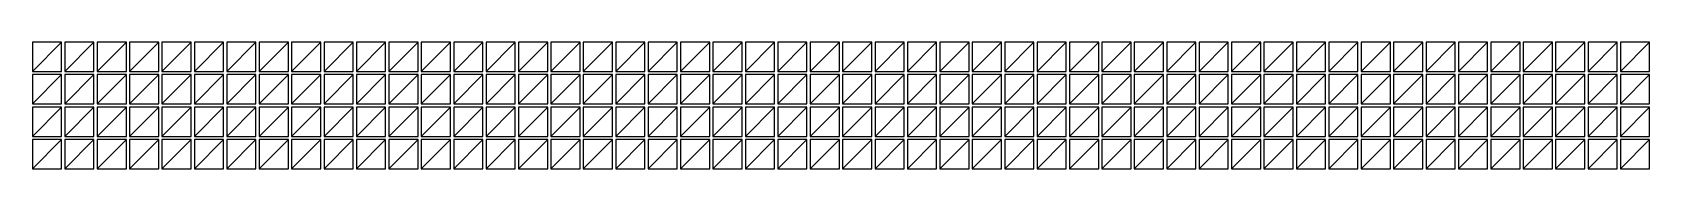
# Model space of a CAD drawing. Header units: metres. Extents: x -25 to 24.9, y 0 to 3.9.
import ezdxf

# ---------------------------------------------------------------- set-up
doc = ezdxf.new("R2010")
doc.units = ezdxf.units.M

msp = doc.modelspace()

# ---------------------------------------------------------------- meshes
at = {"layer": '1', "color": 174}
mesh = msp.add_polyface(dxfattribs=at)
corners = [(-25, 0), (-24.1, 0), (-24.1, 0.9), (-25, 0.9)]
mesh.append_faces([[corners[k] for k in face] for face in [(0, 1, 2), (0, 2, 3)]], dxfattribs={"color": 174})
at = {"layer": '1', "color": 172}
mesh = msp.add_polyface(dxfattribs=at)
corners = [(-24, 0), (-23.1, 0), (-23.1, 0.9), (-24, 0.9)]
mesh.append_faces([[corners[k] for k in face] for face in [(0, 1, 2), (0, 2, 3)]], dxfattribs={"color": 172})
mesh = msp.add_polyface(dxfattribs=at)
corners = [(-23, 0), (-22.1, 0), (-22.1, 0.9), (-23, 0.9)]
mesh.append_faces([[corners[k] for k in face] for face in [(0, 1, 2), (0, 2, 3)]], dxfattribs={"color": 172})
mesh = msp.add_polyface(dxfattribs=at)
corners = [(-22, 0), (-21.1, 0), (-21.1, 0.9), (-22, 0.9)]
mesh.append_faces([[corners[k] for k in face] for face in [(0, 1, 2), (0, 2, 3)]], dxfattribs={"color": 172})
at = {"layer": '1', "color": 5}
mesh = msp.add_polyface(dxfattribs=at)
corners = [(-21, 0), (-20.1, 0), (-20.1, 0.9), (-21, 0.9)]
mesh.append_faces([[corners[k] for k in face] for face in [(0, 1, 2), (0, 2, 3)]], dxfattribs={"color": 5})
mesh = msp.add_polyface(dxfattribs=at)
corners = [(-20, 0), (-19.1, 0), (-19.1, 0.9), (-20, 0.9)]
mesh.append_faces([[corners[k] for k in face] for face in [(0, 1, 2), (0, 2, 3)]], dxfattribs={"color": 5})
mesh = msp.add_polyface(dxfattribs=at)
corners = [(-19, 0), (-18.1, 0), (-18.1, 0.9), (-19, 0.9)]
mesh.append_faces([[corners[k] for k in face] for face in [(0, 1, 2), (0, 2, 3)]], dxfattribs={"color": 5})
mesh = msp.add_polyface(dxfattribs=at)
corners = [(-18, 0), (-17.1, 0), (-17.1, 0.9), (-18, 0.9)]
mesh.append_faces([[corners[k] for k in face] for face in [(0, 1, 2), (0, 2, 3)]], dxfattribs={"color": 5})
at = {"layer": '1', "color": 160}
mesh = msp.add_polyface(dxfattribs=at)
corners = [(-17, 0), (-16.1, 0), (-16.1, 0.9), (-17, 0.9)]
mesh.append_faces([[corners[k] for k in face] for face in [(0, 1, 2), (0, 2, 3)]], dxfattribs={"color": 160})
mesh = msp.add_polyface(dxfattribs=at)
corners = [(-16, 0), (-15.1, 0), (-15.1, 0.9), (-16, 0.9)]
mesh.append_faces([[corners[k] for k in face] for face in [(0, 1, 2), (0, 2, 3)]], dxfattribs={"color": 160})
mesh = msp.add_polyface(dxfattribs=at)
corners = [(-15, 0), (-14.1, 0), (-14.1, 0.9), (-15, 0.9)]
mesh.append_faces([[corners[k] for k in face] for face in [(0, 1, 2), (0, 2, 3)]], dxfattribs={"color": 160})
at = {"layer": '1', "color": 150}
mesh = msp.add_polyface(dxfattribs=at)
corners = [(-14, 0), (-13.1, 0), (-13.1, 0.9), (-14, 0.9)]
mesh.append_faces([[corners[k] for k in face] for face in [(0, 1, 2), (0, 2, 3)]], dxfattribs={"color": 150})
mesh = msp.add_polyface(dxfattribs=at)
corners = [(-13, 0), (-12.1, 0), (-12.1, 0.9), (-13, 0.9)]
mesh.append_faces([[corners[k] for k in face] for face in [(0, 1, 2), (0, 2, 3)]], dxfattribs={"color": 150})
mesh = msp.add_polyface(dxfattribs=at)
corners = [(-12, 0), (-11.1, 0), (-11.1, 0.9), (-12, 0.9)]
mesh.append_faces([[corners[k] for k in face] for face in [(0, 1, 2), (0, 2, 3)]], dxfattribs={"color": 150})
mesh = msp.add_polyface(dxfattribs=at)
corners = [(-11, 0), (-10.1, 0), (-10.1, 0.9), (-11, 0.9)]
mesh.append_faces([[corners[k] for k in face] for face in [(0, 1, 2), (0, 2, 3)]], dxfattribs={"color": 150})
at = {"layer": '1', "color": 140}
mesh = msp.add_polyface(dxfattribs=at)
corners = [(-10, 0), (-9.1, 0), (-9.1, 0.9), (-10, 0.9)]
mesh.append_faces([[corners[k] for k in face] for face in [(0, 1, 2), (0, 2, 3)]], dxfattribs={"color": 140})
mesh = msp.add_polyface(dxfattribs=at)
corners = [(-9, 0), (-8.1, 0), (-8.1, 0.9), (-9, 0.9)]
mesh.append_faces([[corners[k] for k in face] for face in [(0, 1, 2), (0, 2, 3)]], dxfattribs={"color": 140})
mesh = msp.add_polyface(dxfattribs=at)
corners = [(-8, 0), (-7.1, 0), (-7.1, 0.9), (-8, 0.9)]
mesh.append_faces([[corners[k] for k in face] for face in [(0, 1, 2), (0, 2, 3)]], dxfattribs={"color": 140})
at = {"layer": '1', "color": 4}
mesh = msp.add_polyface(dxfattribs=at)
corners = [(-7, 0), (-6.1, 0), (-6.1, 0.9), (-7, 0.9)]
mesh.append_faces([[corners[k] for k in face] for face in [(0, 1, 2), (0, 2, 3)]], dxfattribs={"color": 4})
mesh = msp.add_polyface(dxfattribs=at)
corners = [(-6, 0), (-5.1, 0), (-5.1, 0.9), (-6, 0.9)]
mesh.append_faces([[corners[k] for k in face] for face in [(0, 1, 2), (0, 2, 3)]], dxfattribs={"color": 4})
mesh = msp.add_polyface(dxfattribs=at)
corners = [(-5, 0), (-4.1, 0), (-4.1, 0.9), (-5, 0.9)]
mesh.append_faces([[corners[k] for k in face] for face in [(0, 1, 2), (0, 2, 3)]], dxfattribs={"color": 4})
at = {"layer": '1', "color": 120}
mesh = msp.add_polyface(dxfattribs=at)
corners = [(-4, 0), (-3.1, 0), (-3.1, 0.9), (-4, 0.9)]
mesh.append_faces([[corners[k] for k in face] for face in [(0, 1, 2), (0, 2, 3)]], dxfattribs={"color": 120})
mesh = msp.add_polyface(dxfattribs=at)
corners = [(-3, 0), (-2.1, 0), (-2.1, 0.9), (-3, 0.9)]
mesh.append_faces([[corners[k] for k in face] for face in [(0, 1, 2), (0, 2, 3)]], dxfattribs={"color": 120})
at = {"layer": '1', "color": 111}
mesh = msp.add_polyface(dxfattribs=at)
corners = [(-2, 0), (-1.1, 0), (-1.1, 0.9), (-2, 0.9)]
mesh.append_faces([[corners[k] for k in face] for face in [(0, 1, 2), (0, 2, 3)]], dxfattribs={"color": 111})
at = {"layer": '1', "color": 101}
mesh = msp.add_polyface(dxfattribs=at)
corners = [(-1, 0), (-0.1, 0), (-0.1, 0.9), (-1, 0.9)]
mesh.append_faces([[corners[k] for k in face] for face in [(0, 1, 2), (0, 2, 3)]], dxfattribs={"color": 101})
at = {"layer": '1', "color": 91}
mesh = msp.add_polyface(dxfattribs=at)
corners = [(0, 0), (0.9, 0), (0.9, 0.9), (0, 0.9)]
mesh.append_faces([[corners[k] for k in face] for face in [(0, 1, 2), (0, 2, 3)]], dxfattribs={"color": 91})
mesh = msp.add_polyface(dxfattribs=at)
corners = [(1, 0), (1.9, 0), (1.9, 0.9), (1, 0.9)]
mesh.append_faces([[corners[k] for k in face] for face in [(0, 1, 2), (0, 2, 3)]], dxfattribs={"color": 91})
at = {"layer": '1', "color": 81}
mesh = msp.add_polyface(dxfattribs=at)
corners = [(2, 0), (2.9, 0), (2.9, 0.9), (2, 0.9)]
mesh.append_faces([[corners[k] for k in face] for face in [(0, 1, 2), (0, 2, 3)]], dxfattribs={"color": 81})
at = {"layer": '1', "color": 71}
mesh = msp.add_polyface(dxfattribs=at)
corners = [(3, 0), (3.9, 0), (3.9, 0.9), (3, 0.9)]
mesh.append_faces([[corners[k] for k in face] for face in [(0, 1, 2), (0, 2, 3)]], dxfattribs={"color": 71})
at = {"layer": '1', "color": 60}
mesh = msp.add_polyface(dxfattribs=at)
corners = [(4, 0), (4.9, 0), (4.9, 0.9), (4, 0.9)]
mesh.append_faces([[corners[k] for k in face] for face in [(0, 1, 2), (0, 2, 3)]], dxfattribs={"color": 60})
mesh = msp.add_polyface(dxfattribs=at)
corners = [(5, 0), (5.9, 0), (5.9, 0.9), (5, 0.9)]
mesh.append_faces([[corners[k] for k in face] for face in [(0, 1, 2), (0, 2, 3)]], dxfattribs={"color": 60})
at = {"layer": '1', "color": 2}
mesh = msp.add_polyface(dxfattribs=at)
corners = [(6, 0), (6.9, 0), (6.9, 0.9), (6, 0.9)]
mesh.append_faces([[corners[k] for k in face] for face in [(0, 1, 2), (0, 2, 3)]], dxfattribs={"color": 2})
mesh = msp.add_polyface(dxfattribs=at)
corners = [(7, 0), (7.9, 0), (7.9, 0.9), (7, 0.9)]
mesh.append_faces([[corners[k] for k in face] for face in [(0, 1, 2), (0, 2, 3)]], dxfattribs={"color": 2})
mesh = msp.add_polyface(dxfattribs=at)
corners = [(8, 0), (8.9, 0), (8.9, 0.9), (8, 0.9)]
mesh.append_faces([[corners[k] for k in face] for face in [(0, 1, 2), (0, 2, 3)]], dxfattribs={"color": 2})
at = {"layer": '1', "color": 40}
mesh = msp.add_polyface(dxfattribs=at)
corners = [(9, 0), (9.9, 0), (9.9, 0.9), (9, 0.9)]
mesh.append_faces([[corners[k] for k in face] for face in [(0, 1, 2), (0, 2, 3)]], dxfattribs={"color": 40})
mesh = msp.add_polyface(dxfattribs=at)
corners = [(10, 0), (10.9, 0), (10.9, 0.9), (10, 0.9)]
mesh.append_faces([[corners[k] for k in face] for face in [(0, 1, 2), (0, 2, 3)]], dxfattribs={"color": 40})
mesh = msp.add_polyface(dxfattribs=at)
corners = [(11, 0), (11.9, 0), (11.9, 0.9), (11, 0.9)]
mesh.append_faces([[corners[k] for k in face] for face in [(0, 1, 2), (0, 2, 3)]], dxfattribs={"color": 40})
at = {"layer": '1', "color": 30}
mesh = msp.add_polyface(dxfattribs=at)
corners = [(12, 0), (12.9, 0), (12.9, 0.9), (12, 0.9)]
mesh.append_faces([[corners[k] for k in face] for face in [(0, 1, 2), (0, 2, 3)]], dxfattribs={"color": 30})
mesh = msp.add_polyface(dxfattribs=at)
corners = [(13, 0), (13.9, 0), (13.9, 0.9), (13, 0.9)]
mesh.append_faces([[corners[k] for k in face] for face in [(0, 1, 2), (0, 2, 3)]], dxfattribs={"color": 30})
mesh = msp.add_polyface(dxfattribs=at)
corners = [(14, 0), (14.9, 0), (14.9, 0.9), (14, 0.9)]
mesh.append_faces([[corners[k] for k in face] for face in [(0, 1, 2), (0, 2, 3)]], dxfattribs={"color": 30})
mesh = msp.add_polyface(dxfattribs=at)
corners = [(15, 0), (15.9, 0), (15.9, 0.9), (15, 0.9)]
mesh.append_faces([[corners[k] for k in face] for face in [(0, 1, 2), (0, 2, 3)]], dxfattribs={"color": 30})
at = {"layer": '1', "color": 20}
mesh = msp.add_polyface(dxfattribs=at)
corners = [(16, 0), (16.9, 0), (16.9, 0.9), (16, 0.9)]
mesh.append_faces([[corners[k] for k in face] for face in [(0, 1, 2), (0, 2, 3)]], dxfattribs={"color": 20})
mesh = msp.add_polyface(dxfattribs=at)
corners = [(17, 0), (17.9, 0), (17.9, 0.9), (17, 0.9)]
mesh.append_faces([[corners[k] for k in face] for face in [(0, 1, 2), (0, 2, 3)]], dxfattribs={"color": 20})
mesh = msp.add_polyface(dxfattribs=at)
corners = [(18, 0), (18.9, 0), (18.9, 0.9), (18, 0.9)]
mesh.append_faces([[corners[k] for k in face] for face in [(0, 1, 2), (0, 2, 3)]], dxfattribs={"color": 20})
at = {"layer": '1', "color": 1}
mesh = msp.add_polyface(dxfattribs=at)
corners = [(19, 0), (19.9, 0), (19.9, 0.9), (19, 0.9)]
mesh.append_faces([[corners[k] for k in face] for face in [(0, 1, 2), (0, 2, 3)]], dxfattribs={"color": 1})
mesh = msp.add_polyface(dxfattribs=at)
corners = [(20, 0), (20.9, 0), (20.9, 0.9), (20, 0.9)]
mesh.append_faces([[corners[k] for k in face] for face in [(0, 1, 2), (0, 2, 3)]], dxfattribs={"color": 1})
mesh = msp.add_polyface(dxfattribs=at)
corners = [(21, 0), (21.9, 0), (21.9, 0.9), (21, 0.9)]
mesh.append_faces([[corners[k] for k in face] for face in [(0, 1, 2), (0, 2, 3)]], dxfattribs={"color": 1})
mesh = msp.add_polyface(dxfattribs=at)
corners = [(22, 0), (22.9, 0), (22.9, 0.9), (22, 0.9)]
mesh.append_faces([[corners[k] for k in face] for face in [(0, 1, 2), (0, 2, 3)]], dxfattribs={"color": 1})
at = {"layer": '1', "color": 12}
mesh = msp.add_polyface(dxfattribs=at)
corners = [(23, 0), (23.9, 0), (23.9, 0.9), (23, 0.9)]
mesh.append_faces([[corners[k] for k in face] for face in [(0, 1, 2), (0, 2, 3)]], dxfattribs={"color": 12})
mesh = msp.add_polyface(dxfattribs=at)
corners = [(24, 0), (24.9, 0), (24.9, 0.9), (24, 0.9)]
mesh.append_faces([[corners[k] for k in face] for face in [(0, 1, 2), (0, 2, 3)]], dxfattribs={"color": 12})
at = {"layer": '2', "color": 18}
mesh = msp.add_polyface(dxfattribs=at)
corners = [(-25, 1), (-24.1, 1), (-24.1, 1.9), (-25, 1.9)]
mesh.append_faces([[corners[k] for k in face] for face in [(0, 1, 2), (0, 2, 3)]], dxfattribs={"color": 18})
mesh = msp.add_polyface(dxfattribs=at)
corners = [(-24, 1), (-23.1, 1), (-23.1, 1.9), (-24, 1.9)]
mesh.append_faces([[corners[k] for k in face] for face in [(0, 1, 2), (0, 2, 3)]], dxfattribs={"color": 18})
mesh = msp.add_polyface(dxfattribs=at)
corners = [(-23, 1), (-22.1, 1), (-22.1, 1.9), (-23, 1.9)]
mesh.append_faces([[corners[k] for k in face] for face in [(0, 1, 2), (0, 2, 3)]], dxfattribs={"color": 18})
mesh = msp.add_polyface(dxfattribs=at)
corners = [(-22, 1), (-21.1, 1), (-21.1, 1.9), (-22, 1.9)]
mesh.append_faces([[corners[k] for k in face] for face in [(0, 1, 2), (0, 2, 3)]], dxfattribs={"color": 18})
at = {"layer": '2', "color": 16}
mesh = msp.add_polyface(dxfattribs=at)
corners = [(-21, 1), (-20.1, 1), (-20.1, 1.9), (-21, 1.9)]
mesh.append_faces([[corners[k] for k in face] for face in [(0, 1, 2), (0, 2, 3)]], dxfattribs={"color": 16})
mesh = msp.add_polyface(dxfattribs=at)
corners = [(-20, 1), (-19.1, 1), (-19.1, 1.9), (-20, 1.9)]
mesh.append_faces([[corners[k] for k in face] for face in [(0, 1, 2), (0, 2, 3)]], dxfattribs={"color": 16})
mesh = msp.add_polyface(dxfattribs=at)
corners = [(-19, 1), (-18.1, 1), (-18.1, 1.9), (-19, 1.9)]
mesh.append_faces([[corners[k] for k in face] for face in [(0, 1, 2), (0, 2, 3)]], dxfattribs={"color": 16})
at = {"layer": '2', "color": 14}
mesh = msp.add_polyface(dxfattribs=at)
corners = [(-18, 1), (-17.1, 1), (-17.1, 1.9), (-18, 1.9)]
mesh.append_faces([[corners[k] for k in face] for face in [(0, 1, 2), (0, 2, 3)]], dxfattribs={"color": 14})
mesh = msp.add_polyface(dxfattribs=at)
corners = [(-17, 1), (-16.1, 1), (-16.1, 1.9), (-17, 1.9)]
mesh.append_faces([[corners[k] for k in face] for face in [(0, 1, 2), (0, 2, 3)]], dxfattribs={"color": 14})
mesh = msp.add_polyface(dxfattribs=at)
corners = [(-16, 1), (-15.1, 1), (-15.1, 1.9), (-16, 1.9)]
mesh.append_faces([[corners[k] for k in face] for face in [(0, 1, 2), (0, 2, 3)]], dxfattribs={"color": 14})
at = {"layer": '2', "color": 12}
mesh = msp.add_polyface(dxfattribs=at)
corners = [(-15, 1), (-14.1, 1), (-14.1, 1.9), (-15, 1.9)]
mesh.append_faces([[corners[k] for k in face] for face in [(0, 1, 2), (0, 2, 3)]], dxfattribs={"color": 12})
mesh = msp.add_polyface(dxfattribs=at)
corners = [(-14, 1), (-13.1, 1), (-13.1, 1.9), (-14, 1.9)]
mesh.append_faces([[corners[k] for k in face] for face in [(0, 1, 2), (0, 2, 3)]], dxfattribs={"color": 12})
mesh = msp.add_polyface(dxfattribs=at)
corners = [(-13, 1), (-12.1, 1), (-12.1, 1.9), (-13, 1.9)]
mesh.append_faces([[corners[k] for k in face] for face in [(0, 1, 2), (0, 2, 3)]], dxfattribs={"color": 12})
mesh = msp.add_polyface(dxfattribs=at)
corners = [(-12, 1), (-11.1, 1), (-11.1, 1.9), (-12, 1.9)]
mesh.append_faces([[corners[k] for k in face] for face in [(0, 1, 2), (0, 2, 3)]], dxfattribs={"color": 12})
at = {"layer": '2', "color": 1}
mesh = msp.add_polyface(dxfattribs=at)
corners = [(-11, 1), (-10.1, 1), (-10.1, 1.9), (-11, 1.9)]
mesh.append_faces([[corners[k] for k in face] for face in [(0, 1, 2), (0, 2, 3)]], dxfattribs={"color": 1})
mesh = msp.add_polyface(dxfattribs=at)
corners = [(-10, 1), (-9.1, 1), (-9.1, 1.9), (-10, 1.9)]
mesh.append_faces([[corners[k] for k in face] for face in [(0, 1, 2), (0, 2, 3)]], dxfattribs={"color": 1})
mesh = msp.add_polyface(dxfattribs=at)
corners = [(-9, 1), (-8.1, 1), (-8.1, 1.9), (-9, 1.9)]
mesh.append_faces([[corners[k] for k in face] for face in [(0, 1, 2), (0, 2, 3)]], dxfattribs={"color": 1})
mesh = msp.add_polyface(dxfattribs=at)
corners = [(-8, 1), (-7.1, 1), (-7.1, 1.9), (-8, 1.9)]
mesh.append_faces([[corners[k] for k in face] for face in [(0, 1, 2), (0, 2, 3)]], dxfattribs={"color": 1})
mesh = msp.add_polyface(dxfattribs=at)
corners = [(-7, 1), (-6.1, 1), (-6.1, 1.9), (-7, 1.9)]
mesh.append_faces([[corners[k] for k in face] for face in [(0, 1, 2), (0, 2, 3)]], dxfattribs={"color": 1})
mesh = msp.add_polyface(dxfattribs=at)
corners = [(-6, 1), (-5.1, 1), (-5.1, 1.9), (-6, 1.9)]
mesh.append_faces([[corners[k] for k in face] for face in [(0, 1, 2), (0, 2, 3)]], dxfattribs={"color": 1})
at = {"layer": '2', "color": 20}
mesh = msp.add_polyface(dxfattribs=at)
corners = [(-5, 1), (-4.1, 1), (-4.1, 1.9), (-5, 1.9)]
mesh.append_faces([[corners[k] for k in face] for face in [(0, 1, 2), (0, 2, 3)]], dxfattribs={"color": 20})
mesh = msp.add_polyface(dxfattribs=at)
corners = [(-4, 1), (-3.1, 1), (-3.1, 1.9), (-4, 1.9)]
mesh.append_faces([[corners[k] for k in face] for face in [(0, 1, 2), (0, 2, 3)]], dxfattribs={"color": 20})
mesh = msp.add_polyface(dxfattribs=at)
corners = [(-3, 1), (-2.1, 1), (-2.1, 1.9), (-3, 1.9)]
mesh.append_faces([[corners[k] for k in face] for face in [(0, 1, 2), (0, 2, 3)]], dxfattribs={"color": 20})
mesh = msp.add_polyface(dxfattribs=at)
corners = [(-2, 1), (-1.1, 1), (-1.1, 1.9), (-2, 1.9)]
mesh.append_faces([[corners[k] for k in face] for face in [(0, 1, 2), (0, 2, 3)]], dxfattribs={"color": 20})
at = {"layer": '2', "color": 30}
mesh = msp.add_polyface(dxfattribs=at)
corners = [(-1, 1), (-0.1, 1), (-0.1, 1.9), (-1, 1.9)]
mesh.append_faces([[corners[k] for k in face] for face in [(0, 1, 2), (0, 2, 3)]], dxfattribs={"color": 30})
mesh = msp.add_polyface(dxfattribs=at)
corners = [(0, 1), (0.9, 1), (0.9, 1.9), (0, 1.9)]
mesh.append_faces([[corners[k] for k in face] for face in [(0, 1, 2), (0, 2, 3)]], dxfattribs={"color": 30})
mesh = msp.add_polyface(dxfattribs=at)
corners = [(1, 1), (1.9, 1), (1.9, 1.9), (1, 1.9)]
mesh.append_faces([[corners[k] for k in face] for face in [(0, 1, 2), (0, 2, 3)]], dxfattribs={"color": 30})
mesh = msp.add_polyface(dxfattribs=at)
corners = [(2, 1), (2.9, 1), (2.9, 1.9), (2, 1.9)]
mesh.append_faces([[corners[k] for k in face] for face in [(0, 1, 2), (0, 2, 3)]], dxfattribs={"color": 30})
mesh = msp.add_polyface(dxfattribs=at)
corners = [(3, 1), (3.9, 1), (3.9, 1.9), (3, 1.9)]
mesh.append_faces([[corners[k] for k in face] for face in [(0, 1, 2), (0, 2, 3)]], dxfattribs={"color": 30})
at = {"layer": '2', "color": 40}
mesh = msp.add_polyface(dxfattribs=at)
corners = [(4, 1), (4.9, 1), (4.9, 1.9), (4, 1.9)]
mesh.append_faces([[corners[k] for k in face] for face in [(0, 1, 2), (0, 2, 3)]], dxfattribs={"color": 40})
mesh = msp.add_polyface(dxfattribs=at)
corners = [(5, 1), (5.9, 1), (5.9, 1.9), (5, 1.9)]
mesh.append_faces([[corners[k] for k in face] for face in [(0, 1, 2), (0, 2, 3)]], dxfattribs={"color": 40})
mesh = msp.add_polyface(dxfattribs=at)
corners = [(6, 1), (6.9, 1), (6.9, 1.9), (6, 1.9)]
mesh.append_faces([[corners[k] for k in face] for face in [(0, 1, 2), (0, 2, 3)]], dxfattribs={"color": 40})
mesh = msp.add_polyface(dxfattribs=at)
corners = [(7, 1), (7.9, 1), (7.9, 1.9), (7, 1.9)]
mesh.append_faces([[corners[k] for k in face] for face in [(0, 1, 2), (0, 2, 3)]], dxfattribs={"color": 40})
at = {"layer": '2', "color": 2}
mesh = msp.add_polyface(dxfattribs=at)
corners = [(8, 1), (8.9, 1), (8.9, 1.9), (8, 1.9)]
mesh.append_faces([[corners[k] for k in face] for face in [(0, 1, 2), (0, 2, 3)]], dxfattribs={"color": 2})
mesh = msp.add_polyface(dxfattribs=at)
corners = [(9, 1), (9.9, 1), (9.9, 1.9), (9, 1.9)]
mesh.append_faces([[corners[k] for k in face] for face in [(0, 1, 2), (0, 2, 3)]], dxfattribs={"color": 2})
mesh = msp.add_polyface(dxfattribs=at)
corners = [(10, 1), (10.9, 1), (10.9, 1.9), (10, 1.9)]
mesh.append_faces([[corners[k] for k in face] for face in [(0, 1, 2), (0, 2, 3)]], dxfattribs={"color": 2})
mesh = msp.add_polyface(dxfattribs=at)
corners = [(11, 1), (11.9, 1), (11.9, 1.9), (11, 1.9)]
mesh.append_faces([[corners[k] for k in face] for face in [(0, 1, 2), (0, 2, 3)]], dxfattribs={"color": 2})
mesh = msp.add_polyface(dxfattribs=at)
corners = [(12, 1), (12.9, 1), (12.9, 1.9), (12, 1.9)]
mesh.append_faces([[corners[k] for k in face] for face in [(0, 1, 2), (0, 2, 3)]], dxfattribs={"color": 2})
mesh = msp.add_polyface(dxfattribs=at)
corners = [(13, 1), (13.9, 1), (13.9, 1.9), (13, 1.9)]
mesh.append_faces([[corners[k] for k in face] for face in [(0, 1, 2), (0, 2, 3)]], dxfattribs={"color": 2})
at = {"layer": '2', "color": 51}
mesh = msp.add_polyface(dxfattribs=at)
corners = [(14, 1), (14.9, 1), (14.9, 1.9), (14, 1.9)]
mesh.append_faces([[corners[k] for k in face] for face in [(0, 1, 2), (0, 2, 3)]], dxfattribs={"color": 51})
mesh = msp.add_polyface(dxfattribs=at)
corners = [(15, 1), (15.9, 1), (15.9, 1.9), (15, 1.9)]
mesh.append_faces([[corners[k] for k in face] for face in [(0, 1, 2), (0, 2, 3)]], dxfattribs={"color": 51})
mesh = msp.add_polyface(dxfattribs=at)
corners = [(16, 1), (16.9, 1), (16.9, 1.9), (16, 1.9)]
mesh.append_faces([[corners[k] for k in face] for face in [(0, 1, 2), (0, 2, 3)]], dxfattribs={"color": 51})
mesh = msp.add_polyface(dxfattribs=at)
corners = [(17, 1), (17.9, 1), (17.9, 1.9), (17, 1.9)]
mesh.append_faces([[corners[k] for k in face] for face in [(0, 1, 2), (0, 2, 3)]], dxfattribs={"color": 51})
mesh = msp.add_polyface(dxfattribs=at)
corners = [(18, 1), (18.9, 1), (18.9, 1.9), (18, 1.9)]
mesh.append_faces([[corners[k] for k in face] for face in [(0, 1, 2), (0, 2, 3)]], dxfattribs={"color": 51})
mesh = msp.add_polyface(dxfattribs=at)
corners = [(19, 1), (19.9, 1), (19.9, 1.9), (19, 1.9)]
mesh.append_faces([[corners[k] for k in face] for face in [(0, 1, 2), (0, 2, 3)]], dxfattribs={"color": 51})
mesh = msp.add_polyface(dxfattribs=at)
corners = [(20, 1), (20.9, 1), (20.9, 1.9), (20, 1.9)]
mesh.append_faces([[corners[k] for k in face] for face in [(0, 1, 2), (0, 2, 3)]], dxfattribs={"color": 51})
at = {"layer": '2', "color": 254}
mesh = msp.add_polyface(dxfattribs=at)
corners = [(21, 1), (21.9, 1), (21.9, 1.9), (21, 1.9)]
mesh.append_faces([[corners[k] for k in face] for face in [(0, 1, 2), (0, 2, 3)]], dxfattribs={"color": 254})
at = {"layer": '2', "color": 7}
mesh = msp.add_polyface(dxfattribs=at)
corners = [(22, 1), (22.9, 1), (22.9, 1.9), (22, 1.9)]
mesh.append_faces([[corners[k] for k in face] for face in [(0, 1, 2), (0, 2, 3)]], dxfattribs={"color": 7})
mesh = msp.add_polyface(dxfattribs=at)
corners = [(23, 1), (23.9, 1), (23.9, 1.9), (23, 1.9)]
mesh.append_faces([[corners[k] for k in face] for face in [(0, 1, 2), (0, 2, 3)]], dxfattribs={"color": 7})
mesh = msp.add_polyface(dxfattribs=at)
corners = [(24, 1), (24.9, 1), (24.9, 1.9), (24, 1.9)]
mesh.append_faces([[corners[k] for k in face] for face in [(0, 1, 2), (0, 2, 3)]], dxfattribs={"color": 7})
at = {"layer": '3', "color": 1}
mesh = msp.add_polyface(dxfattribs=at)
corners = [(-25, 2), (-24.1, 2), (-24.1, 2.9), (-25, 2.9)]
mesh.append_faces([[corners[k] for k in face] for face in [(0, 1, 2), (0, 2, 3)]], dxfattribs={"color": 1})
mesh = msp.add_polyface(dxfattribs=at)
corners = [(-24, 2), (-23.1, 2), (-23.1, 2.9), (-24, 2.9)]
mesh.append_faces([[corners[k] for k in face] for face in [(0, 1, 2), (0, 2, 3)]], dxfattribs={"color": 1})
at = {"layer": '3', "color": 20}
mesh = msp.add_polyface(dxfattribs=at)
corners = [(-23, 2), (-22.1, 2), (-22.1, 2.9), (-23, 2.9)]
mesh.append_faces([[corners[k] for k in face] for face in [(0, 1, 2), (0, 2, 3)]], dxfattribs={"color": 20})
mesh = msp.add_polyface(dxfattribs=at)
corners = [(-22, 2), (-21.1, 2), (-21.1, 2.9), (-22, 2.9)]
mesh.append_faces([[corners[k] for k in face] for face in [(0, 1, 2), (0, 2, 3)]], dxfattribs={"color": 20})
at = {"layer": '3', "color": 30}
mesh = msp.add_polyface(dxfattribs=at)
corners = [(-21, 2), (-20.1, 2), (-20.1, 2.9), (-21, 2.9)]
mesh.append_faces([[corners[k] for k in face] for face in [(0, 1, 2), (0, 2, 3)]], dxfattribs={"color": 30})
mesh = msp.add_polyface(dxfattribs=at)
corners = [(-20, 2), (-19.1, 2), (-19.1, 2.9), (-20, 2.9)]
mesh.append_faces([[corners[k] for k in face] for face in [(0, 1, 2), (0, 2, 3)]], dxfattribs={"color": 30})
at = {"layer": '3', "color": 40}
mesh = msp.add_polyface(dxfattribs=at)
corners = [(-19, 2), (-18.1, 2), (-18.1, 2.9), (-19, 2.9)]
mesh.append_faces([[corners[k] for k in face] for face in [(0, 1, 2), (0, 2, 3)]], dxfattribs={"color": 40})
mesh = msp.add_polyface(dxfattribs=at)
corners = [(-18, 2), (-17.1, 2), (-17.1, 2.9), (-18, 2.9)]
mesh.append_faces([[corners[k] for k in face] for face in [(0, 1, 2), (0, 2, 3)]], dxfattribs={"color": 40})
at = {"layer": '3', "color": 2}
mesh = msp.add_polyface(dxfattribs=at)
corners = [(-17, 2), (-16.1, 2), (-16.1, 2.9), (-17, 2.9)]
mesh.append_faces([[corners[k] for k in face] for face in [(0, 1, 2), (0, 2, 3)]], dxfattribs={"color": 2})
mesh = msp.add_polyface(dxfattribs=at)
corners = [(-16, 2), (-15.1, 2), (-15.1, 2.9), (-16, 2.9)]
mesh.append_faces([[corners[k] for k in face] for face in [(0, 1, 2), (0, 2, 3)]], dxfattribs={"color": 2})
at = {"layer": '3', "color": 60}
mesh = msp.add_polyface(dxfattribs=at)
corners = [(-15, 2), (-14.1, 2), (-14.1, 2.9), (-15, 2.9)]
mesh.append_faces([[corners[k] for k in face] for face in [(0, 1, 2), (0, 2, 3)]], dxfattribs={"color": 60})
mesh = msp.add_polyface(dxfattribs=at)
corners = [(-14, 2), (-13.1, 2), (-13.1, 2.9), (-14, 2.9)]
mesh.append_faces([[corners[k] for k in face] for face in [(0, 1, 2), (0, 2, 3)]], dxfattribs={"color": 60})
at = {"layer": '3', "color": 70}
mesh = msp.add_polyface(dxfattribs=at)
corners = [(-13, 2), (-12.1, 2), (-12.1, 2.9), (-13, 2.9)]
mesh.append_faces([[corners[k] for k in face] for face in [(0, 1, 2), (0, 2, 3)]], dxfattribs={"color": 70})
mesh = msp.add_polyface(dxfattribs=at)
corners = [(-12, 2), (-11.1, 2), (-11.1, 2.9), (-12, 2.9)]
mesh.append_faces([[corners[k] for k in face] for face in [(0, 1, 2), (0, 2, 3)]], dxfattribs={"color": 70})
at = {"layer": '3', "color": 80}
mesh = msp.add_polyface(dxfattribs=at)
corners = [(-11, 2), (-10.1, 2), (-10.1, 2.9), (-11, 2.9)]
mesh.append_faces([[corners[k] for k in face] for face in [(0, 1, 2), (0, 2, 3)]], dxfattribs={"color": 80})
mesh = msp.add_polyface(dxfattribs=at)
corners = [(-10, 2), (-9.1, 2), (-9.1, 2.9), (-10, 2.9)]
mesh.append_faces([[corners[k] for k in face] for face in [(0, 1, 2), (0, 2, 3)]], dxfattribs={"color": 80})
at = {"layer": '3', "color": 3}
mesh = msp.add_polyface(dxfattribs=at)
corners = [(-9, 2), (-8.1, 2), (-8.1, 2.9), (-9, 2.9)]
mesh.append_faces([[corners[k] for k in face] for face in [(0, 1, 2), (0, 2, 3)]], dxfattribs={"color": 3})
mesh = msp.add_polyface(dxfattribs=at)
corners = [(-8, 2), (-7.1, 2), (-7.1, 2.9), (-8, 2.9)]
mesh.append_faces([[corners[k] for k in face] for face in [(0, 1, 2), (0, 2, 3)]], dxfattribs={"color": 3})
at = {"layer": '3', "color": 100}
mesh = msp.add_polyface(dxfattribs=at)
corners = [(-7, 2), (-6.1, 2), (-6.1, 2.9), (-7, 2.9)]
mesh.append_faces([[corners[k] for k in face] for face in [(0, 1, 2), (0, 2, 3)]], dxfattribs={"color": 100})
mesh = msp.add_polyface(dxfattribs=at)
corners = [(-6, 2), (-5.1, 2), (-5.1, 2.9), (-6, 2.9)]
mesh.append_faces([[corners[k] for k in face] for face in [(0, 1, 2), (0, 2, 3)]], dxfattribs={"color": 100})
at = {"layer": '3', "color": 110}
mesh = msp.add_polyface(dxfattribs=at)
corners = [(-5, 2), (-4.1, 2), (-4.1, 2.9), (-5, 2.9)]
mesh.append_faces([[corners[k] for k in face] for face in [(0, 1, 2), (0, 2, 3)]], dxfattribs={"color": 110})
mesh = msp.add_polyface(dxfattribs=at)
corners = [(-4, 2), (-3.1, 2), (-3.1, 2.9), (-4, 2.9)]
mesh.append_faces([[corners[k] for k in face] for face in [(0, 1, 2), (0, 2, 3)]], dxfattribs={"color": 110})
at = {"layer": '3', "color": 120}
mesh = msp.add_polyface(dxfattribs=at)
corners = [(-3, 2), (-2.1, 2), (-2.1, 2.9), (-3, 2.9)]
mesh.append_faces([[corners[k] for k in face] for face in [(0, 1, 2), (0, 2, 3)]], dxfattribs={"color": 120})
mesh = msp.add_polyface(dxfattribs=at)
corners = [(-2, 2), (-1.1, 2), (-1.1, 2.9), (-2, 2.9)]
mesh.append_faces([[corners[k] for k in face] for face in [(0, 1, 2), (0, 2, 3)]], dxfattribs={"color": 120})
at = {"layer": '3', "color": 4}
mesh = msp.add_polyface(dxfattribs=at)
corners = [(-1, 2), (-0.1, 2), (-0.1, 2.9), (-1, 2.9)]
mesh.append_faces([[corners[k] for k in face] for face in [(0, 1, 2), (0, 2, 3)]], dxfattribs={"color": 4})
mesh = msp.add_polyface(dxfattribs=at)
corners = [(0, 2), (0.9, 2), (0.9, 2.9), (0, 2.9)]
mesh.append_faces([[corners[k] for k in face] for face in [(0, 1, 2), (0, 2, 3)]], dxfattribs={"color": 4})
mesh = msp.add_polyface(dxfattribs=at)
corners = [(1, 2), (1.9, 2), (1.9, 2.9), (1, 2.9)]
mesh.append_faces([[corners[k] for k in face] for face in [(0, 1, 2), (0, 2, 3)]], dxfattribs={"color": 4})
at = {"layer": '3', "color": 140}
mesh = msp.add_polyface(dxfattribs=at)
corners = [(2, 2), (2.9, 2), (2.9, 2.9), (2, 2.9)]
mesh.append_faces([[corners[k] for k in face] for face in [(0, 1, 2), (0, 2, 3)]], dxfattribs={"color": 140})
mesh = msp.add_polyface(dxfattribs=at)
corners = [(3, 2), (3.9, 2), (3.9, 2.9), (3, 2.9)]
mesh.append_faces([[corners[k] for k in face] for face in [(0, 1, 2), (0, 2, 3)]], dxfattribs={"color": 140})
at = {"layer": '3', "color": 150}
mesh = msp.add_polyface(dxfattribs=at)
corners = [(4, 2), (4.9, 2), (4.9, 2.9), (4, 2.9)]
mesh.append_faces([[corners[k] for k in face] for face in [(0, 1, 2), (0, 2, 3)]], dxfattribs={"color": 150})
mesh = msp.add_polyface(dxfattribs=at)
corners = [(5, 2), (5.9, 2), (5.9, 2.9), (5, 2.9)]
mesh.append_faces([[corners[k] for k in face] for face in [(0, 1, 2), (0, 2, 3)]], dxfattribs={"color": 150})
at = {"layer": '3', "color": 160}
mesh = msp.add_polyface(dxfattribs=at)
corners = [(6, 2), (6.9, 2), (6.9, 2.9), (6, 2.9)]
mesh.append_faces([[corners[k] for k in face] for face in [(0, 1, 2), (0, 2, 3)]], dxfattribs={"color": 160})
mesh = msp.add_polyface(dxfattribs=at)
corners = [(7, 2), (7.9, 2), (7.9, 2.9), (7, 2.9)]
mesh.append_faces([[corners[k] for k in face] for face in [(0, 1, 2), (0, 2, 3)]], dxfattribs={"color": 160})
at = {"layer": '3', "color": 5}
mesh = msp.add_polyface(dxfattribs=at)
corners = [(8, 2), (8.9, 2), (8.9, 2.9), (8, 2.9)]
mesh.append_faces([[corners[k] for k in face] for face in [(0, 1, 2), (0, 2, 3)]], dxfattribs={"color": 5})
mesh = msp.add_polyface(dxfattribs=at)
corners = [(9, 2), (9.9, 2), (9.9, 2.9), (9, 2.9)]
mesh.append_faces([[corners[k] for k in face] for face in [(0, 1, 2), (0, 2, 3)]], dxfattribs={"color": 5})
at = {"layer": '3', "color": 180}
mesh = msp.add_polyface(dxfattribs=at)
corners = [(10, 2), (10.9, 2), (10.9, 2.9), (10, 2.9)]
mesh.append_faces([[corners[k] for k in face] for face in [(0, 1, 2), (0, 2, 3)]], dxfattribs={"color": 180})
mesh = msp.add_polyface(dxfattribs=at)
corners = [(11, 2), (11.9, 2), (11.9, 2.9), (11, 2.9)]
mesh.append_faces([[corners[k] for k in face] for face in [(0, 1, 2), (0, 2, 3)]], dxfattribs={"color": 180})
at = {"layer": '3', "color": 190}
mesh = msp.add_polyface(dxfattribs=at)
corners = [(12, 2), (12.9, 2), (12.9, 2.9), (12, 2.9)]
mesh.append_faces([[corners[k] for k in face] for face in [(0, 1, 2), (0, 2, 3)]], dxfattribs={"color": 190})
mesh = msp.add_polyface(dxfattribs=at)
corners = [(13, 2), (13.9, 2), (13.9, 2.9), (13, 2.9)]
mesh.append_faces([[corners[k] for k in face] for face in [(0, 1, 2), (0, 2, 3)]], dxfattribs={"color": 190})
at = {"layer": '3', "color": 200}
mesh = msp.add_polyface(dxfattribs=at)
corners = [(14, 2), (14.9, 2), (14.9, 2.9), (14, 2.9)]
mesh.append_faces([[corners[k] for k in face] for face in [(0, 1, 2), (0, 2, 3)]], dxfattribs={"color": 200})
mesh = msp.add_polyface(dxfattribs=at)
corners = [(15, 2), (15.9, 2), (15.9, 2.9), (15, 2.9)]
mesh.append_faces([[corners[k] for k in face] for face in [(0, 1, 2), (0, 2, 3)]], dxfattribs={"color": 200})
at = {"layer": '3', "color": 6}
mesh = msp.add_polyface(dxfattribs=at)
corners = [(16, 2), (16.9, 2), (16.9, 2.9), (16, 2.9)]
mesh.append_faces([[corners[k] for k in face] for face in [(0, 1, 2), (0, 2, 3)]], dxfattribs={"color": 6})
mesh = msp.add_polyface(dxfattribs=at)
corners = [(17, 2), (17.9, 2), (17.9, 2.9), (17, 2.9)]
mesh.append_faces([[corners[k] for k in face] for face in [(0, 1, 2), (0, 2, 3)]], dxfattribs={"color": 6})
at = {"layer": '3', "color": 220}
mesh = msp.add_polyface(dxfattribs=at)
corners = [(18, 2), (18.9, 2), (18.9, 2.9), (18, 2.9)]
mesh.append_faces([[corners[k] for k in face] for face in [(0, 1, 2), (0, 2, 3)]], dxfattribs={"color": 220})
mesh = msp.add_polyface(dxfattribs=at)
corners = [(19, 2), (19.9, 2), (19.9, 2.9), (19, 2.9)]
mesh.append_faces([[corners[k] for k in face] for face in [(0, 1, 2), (0, 2, 3)]], dxfattribs={"color": 220})
at = {"layer": '3', "color": 230}
mesh = msp.add_polyface(dxfattribs=at)
corners = [(20, 2), (20.9, 2), (20.9, 2.9), (20, 2.9)]
mesh.append_faces([[corners[k] for k in face] for face in [(0, 1, 2), (0, 2, 3)]], dxfattribs={"color": 230})
mesh = msp.add_polyface(dxfattribs=at)
corners = [(21, 2), (21.9, 2), (21.9, 2.9), (21, 2.9)]
mesh.append_faces([[corners[k] for k in face] for face in [(0, 1, 2), (0, 2, 3)]], dxfattribs={"color": 230})
at = {"layer": '3', "color": 240}
mesh = msp.add_polyface(dxfattribs=at)
corners = [(22, 2), (22.9, 2), (22.9, 2.9), (22, 2.9)]
mesh.append_faces([[corners[k] for k in face] for face in [(0, 1, 2), (0, 2, 3)]], dxfattribs={"color": 240})
mesh = msp.add_polyface(dxfattribs=at)
corners = [(23, 2), (23.9, 2), (23.9, 2.9), (23, 2.9)]
mesh.append_faces([[corners[k] for k in face] for face in [(0, 1, 2), (0, 2, 3)]], dxfattribs={"color": 240})
at = {"layer": '3', "color": 1}
mesh = msp.add_polyface(dxfattribs=at)
corners = [(24, 2), (24.9, 2), (24.9, 2.9), (24, 2.9)]
mesh.append_faces([[corners[k] for k in face] for face in [(0, 1, 2), (0, 2, 3)]], dxfattribs={"color": 1})
at = {"layer": '4', "color": 18}
mesh = msp.add_polyface(dxfattribs=at)
corners = [(-25, 3), (-24.1, 3), (-24.1, 3.9), (-25, 3.9)]
mesh.append_faces([[corners[k] for k in face] for face in [(0, 1, 2), (0, 2, 3)]], dxfattribs={"color": 18})
mesh = msp.add_polyface(dxfattribs=at)
corners = [(-24, 3), (-23.1, 3), (-23.1, 3.9), (-24, 3.9)]
mesh.append_faces([[corners[k] for k in face] for face in [(0, 1, 2), (0, 2, 3)]], dxfattribs={"color": 18})
at = {"layer": '4', "color": 28}
mesh = msp.add_polyface(dxfattribs=at)
corners = [(-23, 3), (-22.1, 3), (-22.1, 3.9), (-23, 3.9)]
mesh.append_faces([[corners[k] for k in face] for face in [(0, 1, 2), (0, 2, 3)]], dxfattribs={"color": 28})
mesh = msp.add_polyface(dxfattribs=at)
corners = [(-22, 3), (-21.1, 3), (-21.1, 3.9), (-22, 3.9)]
mesh.append_faces([[corners[k] for k in face] for face in [(0, 1, 2), (0, 2, 3)]], dxfattribs={"color": 28})
at = {"layer": '4', "color": 19}
mesh = msp.add_polyface(dxfattribs=at)
corners = [(-21, 3), (-20.1, 3), (-20.1, 3.9), (-21, 3.9)]
mesh.append_faces([[corners[k] for k in face] for face in [(0, 1, 2), (0, 2, 3)]], dxfattribs={"color": 19})
mesh = msp.add_polyface(dxfattribs=at)
corners = [(-20, 3), (-19.1, 3), (-19.1, 3.9), (-20, 3.9)]
mesh.append_faces([[corners[k] for k in face] for face in [(0, 1, 2), (0, 2, 3)]], dxfattribs={"color": 19})
at = {"layer": '4', "color": 29}
mesh = msp.add_polyface(dxfattribs=at)
corners = [(-19, 3), (-18.1, 3), (-18.1, 3.9), (-19, 3.9)]
mesh.append_faces([[corners[k] for k in face] for face in [(0, 1, 2), (0, 2, 3)]], dxfattribs={"color": 29})
at = {"layer": '4', "color": 39}
mesh = msp.add_polyface(dxfattribs=at)
corners = [(-18, 3), (-17.1, 3), (-17.1, 3.9), (-18, 3.9)]
mesh.append_faces([[corners[k] for k in face] for face in [(0, 1, 2), (0, 2, 3)]], dxfattribs={"color": 39})
at = {"layer": '4', "color": 49}
mesh = msp.add_polyface(dxfattribs=at)
corners = [(-17, 3), (-16.1, 3), (-16.1, 3.9), (-17, 3.9)]
mesh.append_faces([[corners[k] for k in face] for face in [(0, 1, 2), (0, 2, 3)]], dxfattribs={"color": 49})
at = {"layer": '4', "color": 59}
mesh = msp.add_polyface(dxfattribs=at)
corners = [(-16, 3), (-15.1, 3), (-15.1, 3.9), (-16, 3.9)]
mesh.append_faces([[corners[k] for k in face] for face in [(0, 1, 2), (0, 2, 3)]], dxfattribs={"color": 59})
at = {"layer": '4', "color": 17}
mesh = msp.add_polyface(dxfattribs=at)
corners = [(-15, 3), (-14.1, 3), (-14.1, 3.9), (-15, 3.9)]
mesh.append_faces([[corners[k] for k in face] for face in [(0, 1, 2), (0, 2, 3)]], dxfattribs={"color": 17})
at = {"layer": '4', "color": 27}
mesh = msp.add_polyface(dxfattribs=at)
corners = [(-14, 3), (-13.1, 3), (-13.1, 3.9), (-14, 3.9)]
mesh.append_faces([[corners[k] for k in face] for face in [(0, 1, 2), (0, 2, 3)]], dxfattribs={"color": 27})
mesh = msp.add_polyface(dxfattribs=at)
corners = [(-13, 3), (-12.1, 3), (-12.1, 3.9), (-13, 3.9)]
mesh.append_faces([[corners[k] for k in face] for face in [(0, 1, 2), (0, 2, 3)]], dxfattribs={"color": 27})
at = {"layer": '4', "color": 37}
mesh = msp.add_polyface(dxfattribs=at)
corners = [(-12, 3), (-11.1, 3), (-11.1, 3.9), (-12, 3.9)]
mesh.append_faces([[corners[k] for k in face] for face in [(0, 1, 2), (0, 2, 3)]], dxfattribs={"color": 37})
mesh = msp.add_polyface(dxfattribs=at)
corners = [(-11, 3), (-10.1, 3), (-10.1, 3.9), (-11, 3.9)]
mesh.append_faces([[corners[k] for k in face] for face in [(0, 1, 2), (0, 2, 3)]], dxfattribs={"color": 37})
mesh = msp.add_polyface(dxfattribs=at)
corners = [(-10, 3), (-9.1, 3), (-9.1, 3.9), (-10, 3.9)]
mesh.append_faces([[corners[k] for k in face] for face in [(0, 1, 2), (0, 2, 3)]], dxfattribs={"color": 37})
at = {"layer": '4', "color": 47}
mesh = msp.add_polyface(dxfattribs=at)
corners = [(-9, 3), (-8.1, 3), (-8.1, 3.9), (-9, 3.9)]
mesh.append_faces([[corners[k] for k in face] for face in [(0, 1, 2), (0, 2, 3)]], dxfattribs={"color": 47})
at = {"layer": '4', "color": 15}
mesh = msp.add_polyface(dxfattribs=at)
corners = [(-8, 3), (-7.1, 3), (-7.1, 3.9), (-8, 3.9)]
mesh.append_faces([[corners[k] for k in face] for face in [(0, 1, 2), (0, 2, 3)]], dxfattribs={"color": 15})
at = {"layer": '4', "color": 25}
mesh = msp.add_polyface(dxfattribs=at)
corners = [(-7, 3), (-6.1, 3), (-6.1, 3.9), (-7, 3.9)]
mesh.append_faces([[corners[k] for k in face] for face in [(0, 1, 2), (0, 2, 3)]], dxfattribs={"color": 25})
mesh = msp.add_polyface(dxfattribs=at)
corners = [(-6, 3), (-5.1, 3), (-5.1, 3.9), (-6, 3.9)]
mesh.append_faces([[corners[k] for k in face] for face in [(0, 1, 2), (0, 2, 3)]], dxfattribs={"color": 25})
mesh = msp.add_polyface(dxfattribs=at)
corners = [(-5, 3), (-4.1, 3), (-4.1, 3.9), (-5, 3.9)]
mesh.append_faces([[corners[k] for k in face] for face in [(0, 1, 2), (0, 2, 3)]], dxfattribs={"color": 25})
mesh = msp.add_polyface(dxfattribs=at)
corners = [(-4, 3), (-3.1, 3), (-3.1, 3.9), (-4, 3.9)]
mesh.append_faces([[corners[k] for k in face] for face in [(0, 1, 2), (0, 2, 3)]], dxfattribs={"color": 25})
at = {"layer": '4', "color": 35}
mesh = msp.add_polyface(dxfattribs=at)
corners = [(-3, 3), (-2.1, 3), (-2.1, 3.9), (-3, 3.9)]
mesh.append_faces([[corners[k] for k in face] for face in [(0, 1, 2), (0, 2, 3)]], dxfattribs={"color": 35})
mesh = msp.add_polyface(dxfattribs=at)
corners = [(-2, 3), (-1.1, 3), (-1.1, 3.9), (-2, 3.9)]
mesh.append_faces([[corners[k] for k in face] for face in [(0, 1, 2), (0, 2, 3)]], dxfattribs={"color": 35})
at = {"layer": '4', "color": 23}
mesh = msp.add_polyface(dxfattribs=at)
corners = [(-1, 3), (-0.1, 3), (-0.1, 3.9), (-1, 3.9)]
mesh.append_faces([[corners[k] for k in face] for face in [(0, 1, 2), (0, 2, 3)]], dxfattribs={"color": 23})
mesh = msp.add_polyface(dxfattribs=at)
corners = [(0, 3), (0.9, 3), (0.9, 3.9), (0, 3.9)]
mesh.append_faces([[corners[k] for k in face] for face in [(0, 1, 2), (0, 2, 3)]], dxfattribs={"color": 23})
mesh = msp.add_polyface(dxfattribs=at)
corners = [(1, 3), (1.9, 3), (1.9, 3.9), (1, 3.9)]
mesh.append_faces([[corners[k] for k in face] for face in [(0, 1, 2), (0, 2, 3)]], dxfattribs={"color": 23})
mesh = msp.add_polyface(dxfattribs=at)
corners = [(2, 3), (2.9, 3), (2.9, 3.9), (2, 3.9)]
mesh.append_faces([[corners[k] for k in face] for face in [(0, 1, 2), (0, 2, 3)]], dxfattribs={"color": 23})
mesh = msp.add_polyface(dxfattribs=at)
corners = [(3, 3), (3.9, 3), (3.9, 3.9), (3, 3.9)]
mesh.append_faces([[corners[k] for k in face] for face in [(0, 1, 2), (0, 2, 3)]], dxfattribs={"color": 23})
at = {"layer": '4', "color": 33}
mesh = msp.add_polyface(dxfattribs=at)
corners = [(4, 3), (4.9, 3), (4.9, 3.9), (4, 3.9)]
mesh.append_faces([[corners[k] for k in face] for face in [(0, 1, 2), (0, 2, 3)]], dxfattribs={"color": 33})
mesh = msp.add_polyface(dxfattribs=at)
corners = [(5, 3), (5.9, 3), (5.9, 3.9), (5, 3.9)]
mesh.append_faces([[corners[k] for k in face] for face in [(0, 1, 2), (0, 2, 3)]], dxfattribs={"color": 33})
mesh = msp.add_polyface(dxfattribs=at)
corners = [(6, 3), (6.9, 3), (6.9, 3.9), (6, 3.9)]
mesh.append_faces([[corners[k] for k in face] for face in [(0, 1, 2), (0, 2, 3)]], dxfattribs={"color": 33})
mesh = msp.add_polyface(dxfattribs=at)
corners = [(7, 3), (7.9, 3), (7.9, 3.9), (7, 3.9)]
mesh.append_faces([[corners[k] for k in face] for face in [(0, 1, 2), (0, 2, 3)]], dxfattribs={"color": 33})
mesh = msp.add_polyface(dxfattribs=at)
corners = [(8, 3), (8.9, 3), (8.9, 3.9), (8, 3.9)]
mesh.append_faces([[corners[k] for k in face] for face in [(0, 1, 2), (0, 2, 3)]], dxfattribs={"color": 33})
at = {"layer": '4', "color": 11}
mesh = msp.add_polyface(dxfattribs=at)
corners = [(9, 3), (9.9, 3), (9.9, 3.9), (9, 3.9)]
mesh.append_faces([[corners[k] for k in face] for face in [(0, 1, 2), (0, 2, 3)]], dxfattribs={"color": 11})
mesh = msp.add_polyface(dxfattribs=at)
corners = [(10, 3), (10.9, 3), (10.9, 3.9), (10, 3.9)]
mesh.append_faces([[corners[k] for k in face] for face in [(0, 1, 2), (0, 2, 3)]], dxfattribs={"color": 11})
at = {"layer": '4', "color": 21}
mesh = msp.add_polyface(dxfattribs=at)
corners = [(11, 3), (11.9, 3), (11.9, 3.9), (11, 3.9)]
mesh.append_faces([[corners[k] for k in face] for face in [(0, 1, 2), (0, 2, 3)]], dxfattribs={"color": 21})
mesh = msp.add_polyface(dxfattribs=at)
corners = [(12, 3), (12.9, 3), (12.9, 3.9), (12, 3.9)]
mesh.append_faces([[corners[k] for k in face] for face in [(0, 1, 2), (0, 2, 3)]], dxfattribs={"color": 21})
mesh = msp.add_polyface(dxfattribs=at)
corners = [(13, 3), (13.9, 3), (13.9, 3.9), (13, 3.9)]
mesh.append_faces([[corners[k] for k in face] for face in [(0, 1, 2), (0, 2, 3)]], dxfattribs={"color": 21})
mesh = msp.add_polyface(dxfattribs=at)
corners = [(14, 3), (14.9, 3), (14.9, 3.9), (14, 3.9)]
mesh.append_faces([[corners[k] for k in face] for face in [(0, 1, 2), (0, 2, 3)]], dxfattribs={"color": 21})
mesh = msp.add_polyface(dxfattribs=at)
corners = [(15, 3), (15.9, 3), (15.9, 3.9), (15, 3.9)]
mesh.append_faces([[corners[k] for k in face] for face in [(0, 1, 2), (0, 2, 3)]], dxfattribs={"color": 21})
mesh = msp.add_polyface(dxfattribs=at)
corners = [(16, 3), (16.9, 3), (16.9, 3.9), (16, 3.9)]
mesh.append_faces([[corners[k] for k in face] for face in [(0, 1, 2), (0, 2, 3)]], dxfattribs={"color": 21})
mesh = msp.add_polyface(dxfattribs=at)
corners = [(17, 3), (17.9, 3), (17.9, 3.9), (17, 3.9)]
mesh.append_faces([[corners[k] for k in face] for face in [(0, 1, 2), (0, 2, 3)]], dxfattribs={"color": 21})
mesh = msp.add_polyface(dxfattribs=at)
corners = [(18, 3), (18.9, 3), (18.9, 3.9), (18, 3.9)]
mesh.append_faces([[corners[k] for k in face] for face in [(0, 1, 2), (0, 2, 3)]], dxfattribs={"color": 21})
at = {"layer": '4', "color": 31}
mesh = msp.add_polyface(dxfattribs=at)
corners = [(19, 3), (19.9, 3), (19.9, 3.9), (19, 3.9)]
mesh.append_faces([[corners[k] for k in face] for face in [(0, 1, 2), (0, 2, 3)]], dxfattribs={"color": 31})
mesh = msp.add_polyface(dxfattribs=at)
corners = [(20, 3), (20.9, 3), (20.9, 3.9), (20, 3.9)]
mesh.append_faces([[corners[k] for k in face] for face in [(0, 1, 2), (0, 2, 3)]], dxfattribs={"color": 31})
mesh = msp.add_polyface(dxfattribs=at)
corners = [(21, 3), (21.9, 3), (21.9, 3.9), (21, 3.9)]
mesh.append_faces([[corners[k] for k in face] for face in [(0, 1, 2), (0, 2, 3)]], dxfattribs={"color": 31})
mesh = msp.add_polyface(dxfattribs=at)
corners = [(22, 3), (22.9, 3), (22.9, 3.9), (22, 3.9)]
mesh.append_faces([[corners[k] for k in face] for face in [(0, 1, 2), (0, 2, 3)]], dxfattribs={"color": 31})
mesh = msp.add_polyface(dxfattribs=at)
corners = [(23, 3), (23.9, 3), (23.9, 3.9), (23, 3.9)]
mesh.append_faces([[corners[k] for k in face] for face in [(0, 1, 2), (0, 2, 3)]], dxfattribs={"color": 31})
mesh = msp.add_polyface(dxfattribs=at)
corners = [(24, 3), (24.9, 3), (24.9, 3.9), (24, 3.9)]
mesh.append_faces([[corners[k] for k in face] for face in [(0, 1, 2), (0, 2, 3)]], dxfattribs={"color": 31})

doc.saveas('drawing.dxf')
